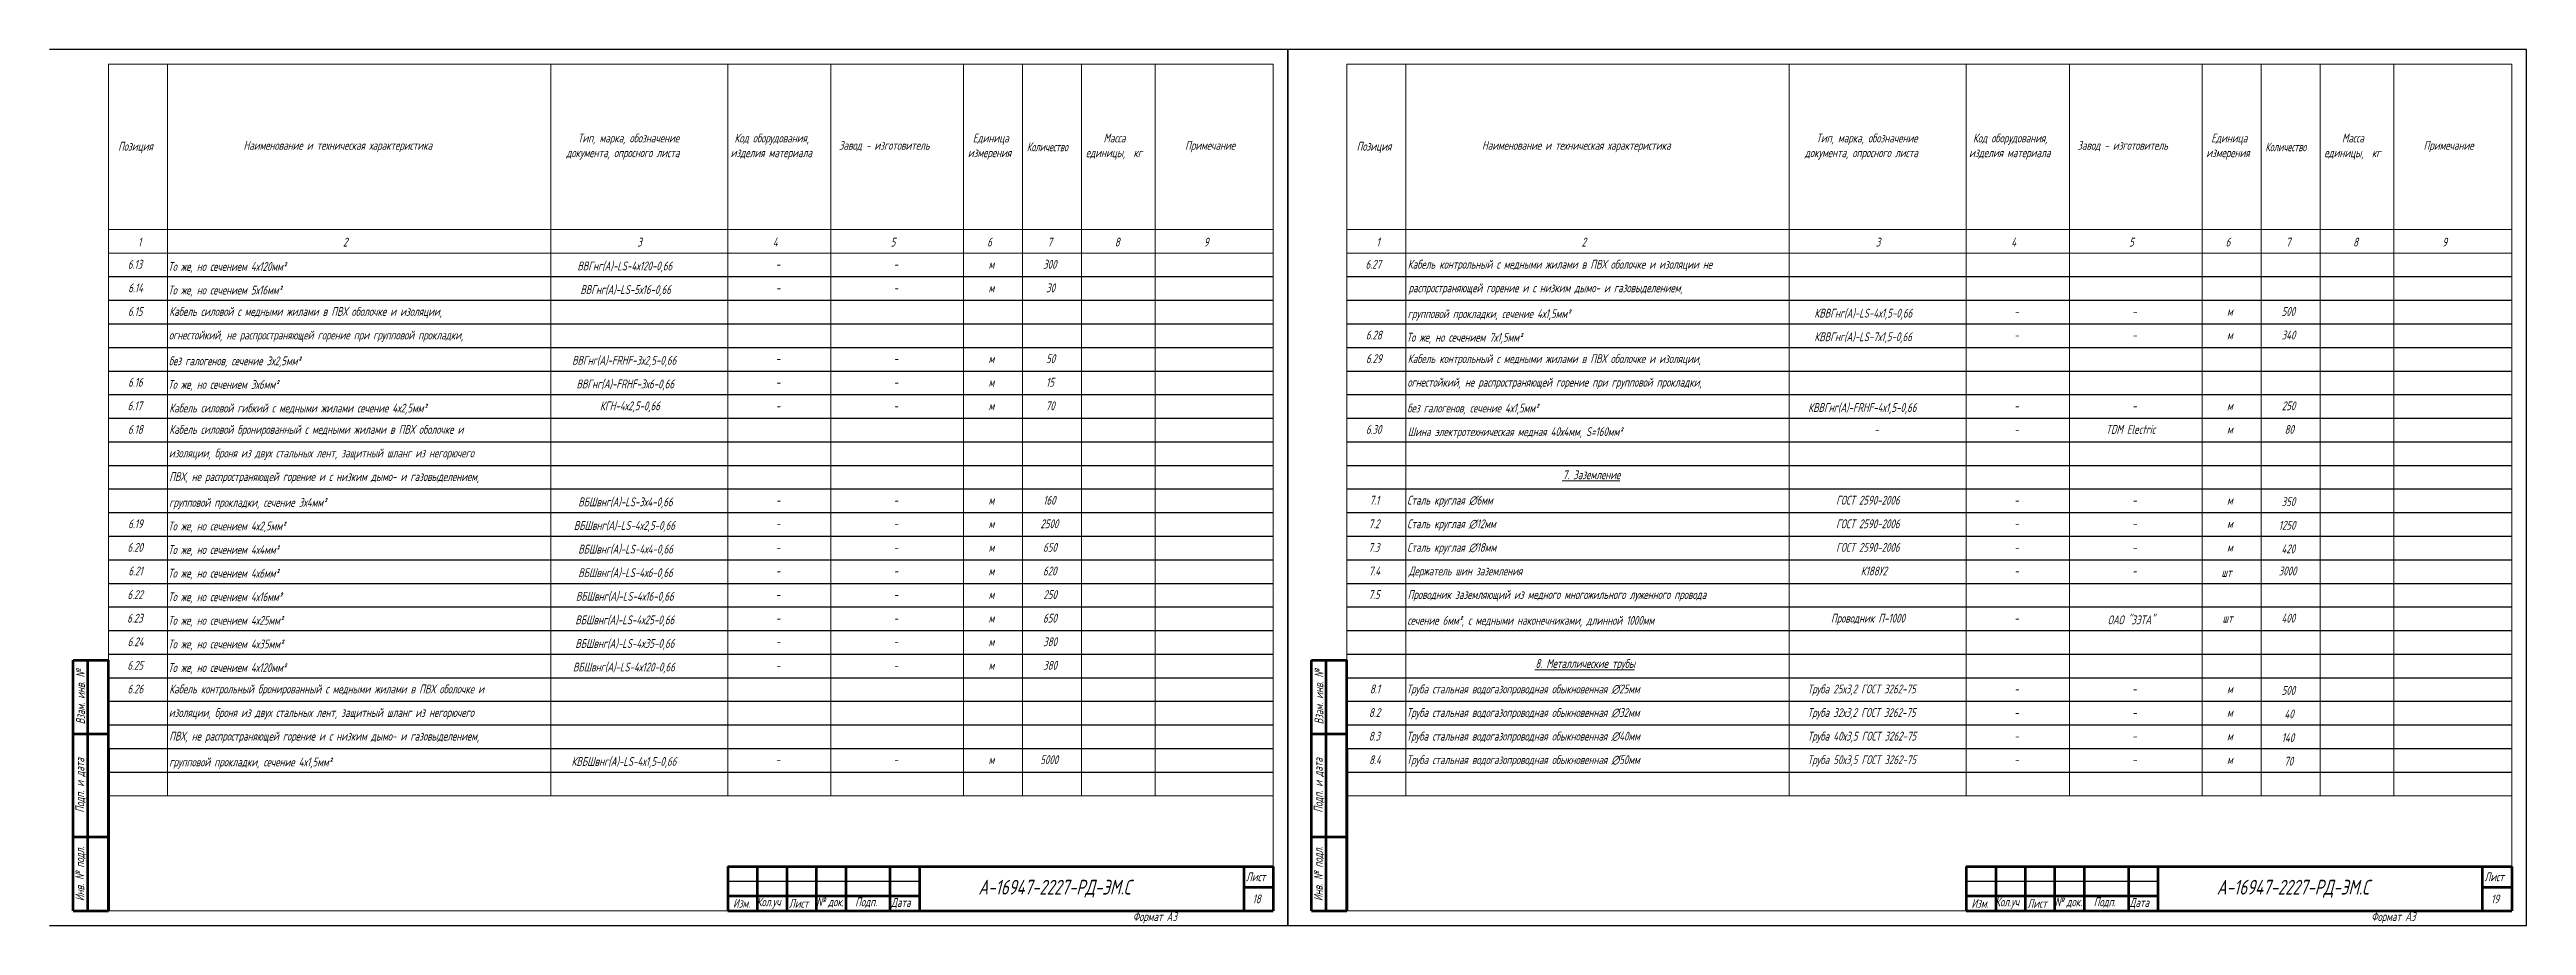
# Model space of a CAD drawing. Header units: millimetres. Extents: x -14296 to 10264, y -13087 to -5602.
# Drawn here: x 9424 to 10264, y -13087 to -12790 of the extents above; entities that cross this region are included whole.
import ezdxf

# ---------------------------------------------------------------- set-up
doc = ezdxf.new("R2010")
doc.units = ezdxf.units.MM
for name, color, linetype, lineweight in [('Рамка толстая', 7, 'Continuous', 15), ('Рамка тонкая', 5, 'Continuous', 25), ('ТаБлица', 253, 'Continuous', 15), ('Текст', 7, 'Continuous', 20), ('Штампы', 252, 'Continuous', 25)]:
    doc.layers.add(name, color=color, linetype=linetype, lineweight=lineweight)
doc.styles.add('Simplex', font='simplex.shx', dxfattribs={"width": 0.7, "oblique": 15})

msp = doc.modelspace()

# ---------------------------------------------------------------- texts
at = {"layer": 'Текст', "color": 18, "true_color": 0x000000, "style": 'Simplex', "oblique": 15}
for s, height, width, p in [('Тип, марка, обозначение', 3, 0.7, (9603.44239, -12821.24064)), ('Код оборудования,', 3, 0.7, (9656.56464, -12821.24064)), ('Единица', 3, 0.7, (9737.36583, -12821.24064)), ('Масса', 3, 0.7, (9781.71583, -12821.24064)), ('Тип, марка, обозначение', 3, 0.7, (10023.44239, -12821.24064)), ('Код оборудования,', 3, 0.7, (10076.56464, -12821.24064)), ('Единица', 3, 0.7, (10157.36583, -12821.24064)), ('Масса', 3, 0.7, (10201.71583, -12821.24064)), ('Позиция', 3, 0.7, (9447.56583, -12824.02636)), ('Наименование и техническая характеристика', 3, 0.7, (9490.06583, -12823.74064)), ('документа, опросного листа', 3, 0.7, (9599.53067, -12826.24064)), ('изделия материала', 3, 0.7, (9655.24669, -12826.24064)), ('Завод - изготовитель', 3, 0.7, (9691.97636, -12823.74064)), ('измерения', 3, 0.7, (9735.69669, -12826.24064)), ('Количество', 3, 0.6, (9755.71611, -12824.24064)), ('единицы,  кг', 3, 0.7, (9775.71583, -12826.24064)), ('Примечание', 3, 0.7, (9809.39239, -12823.74064)), ('Позиция', 3, 0.7, (9867.56583, -12824.02636)), ('Наименование и техническая характеристика', 3, 0.7, (9910.06583, -12823.74064)), ('документа, опросного листа', 3, 0.7, (10019.53067, -12826.24064)), ('изделия материала', 3, 0.7, (10075.24669, -12826.24064)), ('Завод - изготовитель', 3, 0.7, (10111.97636, -12823.74064)), ('измерения', 3, 0.7, (10155.69669, -12826.24064)), ('Количество', 3, 0.6, (10175.71611, -12824.24064)), ('единицы,  кг', 3, 0.7, (10195.71583, -12826.24064)), ('Примечание', 3, 0.7, (10229.39239, -12823.74064)), ('1', 3, 0.7, (9454.26378, -12856.53611)), ('2', 3, 0.7, (9523.82349, -12856.53611)), ('3', 3, 0.7, (9623.59918, -12856.53611)), ('4', 3, 0.7, (9669.55265, -12856.53611)), ('5', 3, 0.7, (9709.52588, -12856.53611)), ('6', 3, 0.7, (9742.25986, -12856.53611)), ('7', 3, 0.7, (9762.7186, -12856.53611)), ('8', 3, 0.7, (9785.51209, -12856.53611)), ('9', 3, 0.7, (9815.72807, -12856.53611)), ('1', 3, 0.7, (9874.26378, -12856.53611)), ('2', 3, 0.7, (9943.82349, -12856.53611)), ('3', 3, 0.7, (10043.59918, -12856.53611)), ('4', 3, 0.7, (10089.55265, -12856.53611)), ('5', 3, 0.7, (10129.52588, -12856.53611)), ('6', 3, 0.7, (10162.25986, -12856.53611)), ('7', 3, 0.7, (10182.7186, -12856.53611)), ('8', 3, 0.7, (10205.51209, -12856.53611)), ('9', 3, 0.7, (10235.72807, -12856.53611)), ('6.13', 3, 0.7, (9450.82444, -12864.0519)), ('То же, но сечением 4х120мм²', 3, 0.7, (9464.48378, -12864.8019)), ('ВВГнг(А)-LS-4х120-0,66', 3, 0.7, (9603.28928, -12864.62333)), ('-', 3, 0.7, (9670.53927, -12864.0519)), ('-', 3, 0.7, (9710.53927, -12864.0519)), ('м', 3, 0.7, (9742.72748, -12864.0519)), ('300', 3, 0.7, (9761.23186, -12864.0519)), ('6.27', 3, 0.7, (9870.57444, -12864.0519)), ('Кабель контрольный с медными жилами в ПВХ оболочке и изоляции не', 3, 0.7, (9884.88378, -12864.0519)), ('6.15', 3, 0.7, (9450.87444, -12880.0519)), ('6.14', 3, 0.7, (9450.97444, -12872.0519)), ('Кабель силовой с медными жилами в ПВХ оболочке и изоляции,', 3, 0.7, (9464.88378, -12880.0519)), ('То же, но сечением 5х16мм²', 3, 0.7, (9464.48378, -12872.8019)), ('ВВГнг(А)-LS-5х16-0,66', 3, 0.7, (9604.28878, -12872.62333)), ('-', 3, 0.7, (9670.53927, -12872.0519)), ('-', 3, 0.7, (9710.53927, -12872.0519)), ('м', 3, 0.7, (9742.72748, -12872.0519)), ('30', 3, 0.7, (9762.23186, -12872.0519)), ('распространяющей горение и с низким дымо- и газовыделением,', 3, 0.7, (9885.15173, -12872.0519)), ('500', 3, 0.7, (10181.23186, -12880.0519)), ('огнестойкий, не распространяющей горение при групповой прокладки,', 3, 0.7, (9464.76895, -12888.0519)), ('6.28', 3, 0.7, (9870.68186, -12888.0519)), ('групповой прокладки, сечение 4х1,5мм²', 3, 0.7, (9884.86895, -12880.8019)), ('КВВГнг(А)-LS-4х1,5-0,66', 3, 0.7, (10022.78928, -12880.62333)), ('КВВГнг(А)-LS-7х1,5-0,66', 3, 0.7, (10022.78928, -12888.62333)), ('-', 3, 0.7, (10090.53927, -12880.0519)), ('-', 3, 0.7, (10130.53927, -12880.0519)), ('м', 3, 0.7, (10162.72748, -12880.0519)), ('340', 3, 0.7, (10181.23186, -12888.0519)), ('без галогенов, сечение 3х2,5мм²', 3, 0.7, (9464.73067, -12896.8019)), ('ВВГнг(А)-FRHF-3х2,5-0,66', 3, 0.7, (9601.48928, -12896.62333)), ('м', 3, 0.7, (9742.72748, -12896.0519)), ('50', 3, 0.7, (9762.23186, -12896.0519)), ('6.29', 3, 0.7, (9870.73186, -12896.0519)), ('Кабель контрольный с медными жилами в ПВХ оболочке и изоляции,', 3, 0.7, (9884.88378, -12896.0519)), ('То же, но сечением 7х1,5мм²', 3, 0.7, (9884.48378, -12888.8019)), ('-', 3, 0.7, (10090.53927, -12888.0519)), ('-', 3, 0.7, (10130.53927, -12888.0519)), ('м', 3, 0.7, (10162.72748, -12888.0519)), ('6.16', 3, 0.7, (9450.93186, -12904.0519)), ('То же, но сечением 3х6мм²', 3, 0.7, (9464.48378, -12904.8019)), ('ВВГнг(А)-FRHF-3х6-0,66', 3, 0.7, (9602.98928, -12904.62333)), ('-', 3, 0.7, (9670.53927, -12896.0519)), ('-', 3, 0.7, (9710.53927, -12896.0519)), ('м', 3, 0.7, (9742.72748, -12904.0519)), ('15', 3, 0.7, (9762.23186, -12904.0519)), ('огнестойкий, не распространяющей горение при групповой прокладки,', 3, 0.7, (9884.76895, -12904.0519)), ('6.17', 3, 0.7, (9450.77444, -12912.0519)), ('Кабель силовой гибкий с медными жилами сечение 4х2,5мм²', 3, 0.7, (9464.88378, -12912.8019)), ('КГН-4х2,5-0,66', 3, 0.7, (9610.93878, -12912.0519)), ('-', 3, 0.7, (9670.53927, -12904.0519)), ('-', 3, 0.7, (9670.53927, -12912.0519)), ('-', 3, 0.7, (9710.53927, -12904.0519)), ('-', 3, 0.7, (9710.53927, -12912.0519)), ('м', 3, 0.7, (9742.72748, -12912.0519)), ('70', 3, 0.7, (9762.10841, -12912.0519)), ('без галогенов, сечение 4х1,5мм²', 3, 0.7, (9884.73067, -12912.8019)), ('КВВГнг(А)-FRHF-4х1,5-0,66', 3, 0.7, (10020.68928, -12912.62333)), ('-', 3, 0.7, (10090.53927, -12912.0519)), ('-', 3, 0.7, (10130.53927, -12912.0519)), ('м', 3, 0.7, (10162.72748, -12912.0519)), ('250', 3, 0.7, (10181.30841, -12912.0519)), ('6.18', 3, 0.7, (9450.88186, -12920.0519)), ('Кабель силовой бронированный с медными жилами в ПВХ оболочке и', 3, 0.7, (9464.88378, -12920.0519)), ('6.30', 3, 0.7, (9870.701, -12920.0519)), ('Шина электротехническая медная 40х4мм, S=160мм²', 3, 0.7, (9884.88378, -12920.8019)), ('-', 3, 0.7, (10043.03927, -12920.0519)), ('-', 3, 0.7, (10090.53927, -12920.0519)), ('TDM Electric', 3, 0.7, (10121.62325, -12920.0519)), ('м', 3, 0.7, (10162.72748, -12920.0519)), ('80', 3, 0.7, (10182.23186, -12920.0519)), ('изоляции, броня из двух стальных лент, защитный шланг из негорючего', 3, 0.7, (9464.7455, -12928.0519)), ('ПВХ, не распространяющей горение и с низким дымо- и газовыделением,', 3, 0.7, (9464.88378, -12936.0519)), ('%%U7. Заземление', 3, 0.7, (9937.44278, -12935.42571)), ('групповой прокладки, сечение 3х4мм²', 3, 0.7, (9464.86895, -12944.8019)), ('ВБШвнг(А)-LS-3х4-0,66', 3, 0.7, (9603.58928, -12944.62333)), ('-', 3, 0.7, (9670.53927, -12944.0519)), ('-', 3, 0.7, (9710.53927, -12944.0519)), ('м', 3, 0.7, (9742.72748, -12944.0519)), ('160', 3, 0.7, (9761.25841, -12944.0519)), ('7.1', 3, 0.7, (9871.93186, -12944.0519)), ('Сталь круглая ∅6мм', 3, 0.7, (9884.69239, -12944.0519)), ('ГОСТ 2590-2006', 3, 0.7, (10030.13878, -12944.0519)), ('-', 3, 0.7, (10090.53927, -12944.0519)), ('-', 3, 0.7, (10130.53927, -12944.0519)), ('м', 3, 0.7, (10162.72748, -12944.0519)), ('350', 3, 0.7, (10181.23186, -12944.5519)), ('6.19', 3, 0.7, (9450.93186, -12952.0519)), ('То же, но сечением 4х2,5мм²', 3, 0.7, (9464.48378, -12952.8019)), ('ВБШвнг(А)-LS-4х2,5-0,66', 3, 0.7, (9602.08928, -12952.62333)), ('-', 3, 0.7, (9670.53927, -12952.0519)), ('-', 3, 0.7, (9710.53927, -12952.0519)), ('м', 3, 0.7, (9742.72748, -12952.0519)), ('2500', 3, 0.7, (9760.30841, -12952.0519)), ('7.2', 3, 0.7, (9871.60841, -12952.0519)), ('Сталь круглая ∅12мм', 3, 0.7, (9884.69239, -12952.0519)), ('ГОСТ 2590-2006', 3, 0.7, (10030.13878, -12952.0519)), ('-', 3, 0.7, (10090.53927, -12952.0519)), ('-', 3, 0.7, (10130.53927, -12952.0519)), ('м', 3, 0.7, (10162.72748, -12952.0519)), ('1250', 3, 0.7, (10180.25841, -12952.5519)), ('6.20', 3, 0.7, (9450.701, -12960.0519)), ('То же, но сечением 4х4мм²', 3, 0.7, (9464.48378, -12960.8019)), ('ВБШвнг(А)-LS-4х4-0,66', 3, 0.7, (9603.58928, -12960.62333)), ('-', 3, 0.7, (9670.53927, -12960.0519)), ('-', 3, 0.7, (9710.53927, -12960.0519)), ('м', 3, 0.7, (9742.72748, -12960.0519)), ('650', 3, 0.7, (9761.201, -12960.0519)), ('7.3', 3, 0.7, (9871.53186, -12960.0519)), ('Сталь круглая ∅18мм', 3, 0.7, (9884.69239, -12960.0519)), ('ГОСТ 2590-2006', 3, 0.7, (10030.13878, -12960.0519)), ('-', 3, 0.7, (10090.53927, -12960.0519)), ('-', 3, 0.7, (10130.53927, -12960.0519)), ('м', 3, 0.7, (10162.72748, -12960.0519)), ('420', 3, 0.7, (10181.17444, -12960.5519)), ('6.21', 3, 0.7, (9451.02444, -12968.0519)), ('То же, но сечением 4х6мм²', 3, 0.7, (9464.48378, -12968.8019)), ('ВБШвнг(А)-LS-4х6-0,66', 3, 0.7, (9603.58928, -12968.62333)), ('-', 3, 0.7, (9670.53927, -12968.0519)), ('-', 3, 0.7, (9710.53927, -12968.0519)), ('м', 3, 0.7, (9742.72748, -12968.0519)), ('620', 3, 0.7, (9761.201, -12968.0519)), ('7.4', 3, 0.7, (9871.68186, -12968.0519)), ('Держатель шин заземления', 3, 0.7, (9885.23689, -12968.0519)), ('К188У2', 3, 0.7, (10038.50878, -12968.0519)), ('-', 3, 0.7, (10090.53927, -12968.0519)), ('-', 3, 0.7, (10130.53927, -12968.0519)), ('шт', 3, 0.7, (10160.842, -12968.5519)), ('3000', 3, 0.7, (10180.23186, -12968.0519)), ('6.22', 3, 0.7, (9450.701, -12976.0519)), ('То же, но сечением 4х16мм²', 3, 0.7, (9464.48378, -12976.8019)), ('ВБШвнг(А)-LS-4х16-0,66', 3, 0.7, (9602.78928, -12976.62333)), ('-', 3, 0.7, (9670.53927, -12976.0519)), ('-', 3, 0.7, (9710.53927, -12976.0519)), ('м', 3, 0.7, (9742.72748, -12976.0519)), ('250', 3, 0.7, (9761.30841, -12976.0519)), ('7.5', 3, 0.7, (9871.58186, -12976.0519)), ('Проводник заземляющий из медного многожильного луженного провода', 3, 0.7, (9884.88378, -12976.0519)), ('6.23', 3, 0.7, (9450.62444, -12984.0519)), ('То же, но сечением 4х25мм²', 3, 0.7, (9464.48378, -12984.8019)), ('ВБШвнг(А)-LS-4х25-0,66', 3, 0.7, (9602.58928, -12984.62333)), ('-', 3, 0.7, (9670.53927, -12984.0519)), ('-', 3, 0.7, (9710.53927, -12984.0519)), ('м', 3, 0.7, (9742.72748, -12984.0519)), ('650', 3, 0.7, (9761.201, -12984.0519)), ('сечение 6мм², с медными наконечниками, длинной 1000мм', 3, 0.7, (9884.76895, -12984.8019)), ('Проводник П-1000', 3, 0.7, (10028.40878, -12984.0519)), ('-', 3, 0.7, (10090.53927, -12984.0519)), ('ОАО "ЗЭТА"', 3, 0.7, (10122.27839, -12984.62333)), ('шт', 3, 0.7, (10161.2146, -12984.0519)), ('400', 3, 0.7, (10181.17444, -12984.0519)), ('6.24', 3, 0.7, (9450.77444, -12992.0519)), ('То же, но сечением 4х35мм²', 3, 0.7, (9464.48378, -12992.8019)), ('ВБШвнг(А)-LS-4х35-0,66', 3, 0.7, (9602.58928, -12992.62333)), ('-', 3, 0.7, (9670.53927, -12992.0519)), ('-', 3, 0.7, (9710.53927, -12992.0519)), ('м', 3, 0.7, (9742.72748, -12992.0519)), ('380', 3, 0.7, (9761.23186, -12992.0519)), ('6.25', 3, 0.7, (9450.67444, -13000.0519)), ('То же, но сечением 4х120мм²', 3, 0.7, (9464.48378, -13000.8019)), ('ВБШвнг(А)-LS-4х120-0,66', 3, 0.7, (9601.78928, -13000.62333)), ('-', 3, 0.7, (9670.53927, -13000.0519)), ('-', 3, 0.7, (9710.53927, -13000.0519)), ('м', 3, 0.7, (9742.72748, -13000.0519)), ('380', 3, 0.7, (9761.23186, -13000.0519)), ('%%U8. Металлические трубы', 3, 0.7, (9928.18967, -12999.42571)), ('6.26', 3, 0.7, (9450.73186, -13008.0519)), ('Кабель контрольный бронированный с медными жилами в ПВХ оболочке и', 3, 0.7, (9464.88378, -13008.0519)), ('8.1', 3, 0.7, (9872.0553, -13008.0519)), ('Труба стальная водогазопроводная обыкновенная ∅25мм', 3, 0.7, (9884.48378, -13008.0519)), ('Труба 25х3,2 ГОСТ 3262-75', 3, 0.7, (10020.48188, -13008.0519)), ('-', 3, 0.7, (10090.53927, -13008.0519)), ('-', 3, 0.7, (10130.53927, -13008.0519)), ('м', 3, 0.7, (10162.72748, -13008.0519)), ('500', 3, 0.7, (10181.23186, -13008.5519)), ('изоляции, броня из двух стальных лент, защитный шланг из негорючего', 3, 0.7, (9464.7455, -13016.0519)), ('8.2', 3, 0.7, (9871.73186, -13016.0519)), ('Труба стальная водогазопроводная обыкновенная ∅32мм', 3, 0.7, (9884.48378, -13016.0519)), ('Труба 32х3,2 ГОСТ 3262-75', 3, 0.7, (10020.48188, -13016.0519)), ('-', 3, 0.7, (10090.53927, -13016.0519)), ('-', 3, 0.7, (10130.53927, -13016.0519)), ('м', 3, 0.7, (10162.72748, -13016.0519)), ('40', 3, 0.7, (10182.17444, -13016.5519)), ('ПВХ, не распространяющей горение и с низким дымо- и газовыделением,', 3, 0.7, (9464.88378, -13024.0519)), ('8.3', 3, 0.7, (9871.6553, -13024.0519)), ('Труба стальная водогазопроводная обыкновенная ∅40мм', 3, 0.7, (9884.48378, -13024.0519)), ('Труба 40х3,5 ГОСТ 3262-75', 3, 0.7, (10020.48188, -13024.0519)), ('-', 3, 0.7, (10090.53927, -13024.0519)), ('-', 3, 0.7, (10130.53927, -13024.0519)), ('м', 3, 0.7, (10162.72748, -13024.0519)), ('140', 3, 0.7, (10181.25841, -13024.5519)), ('групповой прокладки, сечение 4х1,5мм²', 3, 0.7, (9464.86895, -13032.8019)), ('КВБШвнг(А)-LS-4х1,5-0,66', 3, 0.7, (9601.28928, -13032.62333)), ('-', 3, 0.7, (9670.53927, -13032.0519)), ('-', 3, 0.7, (9710.53927, -13032.0519)), ('м', 3, 0.7, (9742.72748, -13032.0519)), ('5000', 3, 0.7, (9760.23186, -13032.0519)), ('8.4', 3, 0.7, (9871.8053, -13032.0519)), ('Труба стальная водогазопроводная обыкновенная ∅50мм', 3, 0.7, (9884.48378, -13032.0519)), ('Труба 50х3,5 ГОСТ 3262-75', 3, 0.7, (10020.48188, -13032.0519)), ('-', 3, 0.7, (10090.53927, -13032.0519)), ('-', 3, 0.7, (10130.53927, -13032.0519)), ('м', 3, 0.7, (10162.72748, -13032.0519)), ('70', 3, 0.7, (10182.10841, -13032.5519)), ('Изм.', 3, 0.7, (9656.06464, -13080.74064)), ('Кол.уч', 3, 0.7, (9664.06583, -13080.24064)), ('Лист', 3, 0.7, (9675.03378, -13080.74064)), ('№', 3, 0.7, (9684.32574, -13080.24064)), ('док.', 3, 0.7, (9688.27673, -13080.24064)), ('Подп.', 3, 0.7, (9697.51464, -13080.24064)), ('Дата', 3, 0.7, (9709.69239, -13080.45493)), ('А-16947-2227-РД-ЭМ.С', 5, 0.7, (9739.2734, -13076.26445)), ('Изм.', 3, 0.7, (10076.06464, -13080.74064)), ('Кол.уч', 3, 0.7, (10084.06583, -13080.24064)), ('Лист', 3, 0.7, (10095.03378, -13080.74064)), ('№', 3, 0.7, (10104.32574, -13080.24064)), ('док.', 3, 0.7, (10108.27673, -13080.24064)), ('Подп.', 3, 0.7, (10117.51464, -13080.24064)), ('Дата', 3, 0.7, (10129.69239, -13080.45493)), ('А-16947-2227-РД-ЭМ.С', 5, 0.7, (10159.2734, -13076.26445)), ('Формат А3', 3, 0.7, (9791.63927, -13085.24064)), ('Формат А3', 3, 0.7, (10211.63927, -13085.24064))]:
    msp.add_text(s, height=height, dxfattribs=dict(at, width=width)).set_placement(p)
at = {"layer": 'Штампы', "color": 18, "true_color": 0x000000, "style": 'Simplex', "oblique": 15, "width": 0.7}
for s, p in [('Лист', (9830.03378, -13071.74064)), ('Лист', (10250.03378, -13071.74064)), ('18', (9832.23927, -13079.24064)), ('19', (10252.28927, -13079.24064))]:
    msp.add_text(s, height=3, dxfattribs=at).set_placement(p)
at = {"layer": 'Штампы', "color": 18, "true_color": 0x000000, "char_height": 3, "attachment_point": 5, "rotation": 90, "style": 'Simplex'}
for s, insert, width in [('Взам. инв. {\\Fgost|c204;№}', (9434.78378, -13009.24064), 25), ('Взам. инв. {\\Fgost|c204;№}', (9854.78378, -13009.24064), 25), ('Подп. и дата', (9434.78378, -13039.24064), 35), ('Подп. и дата', (9854.78378, -13039.24064), 35), ('Инв. {\\Fgost|c204;№} подл.', (9434.78378, -13069.24064), 25), ('Инв. {\\Fgost|c204;№} подл.', (9854.78378, -13069.24064), 25)]:
    msp.add_mtext(s, dxfattribs=dict(at, insert=insert, width=width))

# ---------------------------------------------------------------- linework, layer by layer
at = {"layer": 'Рамка толстая', "color": 18, "true_color": 0x000000}
for p, q in [((9444.28378, -12794.74064), (9444.28378, -13081.74064)), ((9839.28378, -12794.74064), (9444.28378, -12794.74064)), ((9839.28378, -13081.74064), (9839.28378, -12794.74064)), ((9864.28378, -12794.74064), (9864.28378, -13081.74064)), ((10259.28378, -12794.74064), (9864.28378, -12794.74064)), ((10259.28378, -13081.74064), (10259.28378, -12794.74064)), ((9444.28378, -13081.74064), (9839.28378, -13081.74064)), ((9864.28378, -13081.74064), (10259.28378, -13081.74064))]:
    msp.add_line(p, q, dxfattribs=at)
at = {"layer": 'Рамка тонкая', "color": 18, "true_color": 0x000000}
for p, q in [((9844.28378, -12789.74064), (9424.28378, -12789.74064)), ((9844.28378, -12789.74064), (9844.28378, -13086.74064)), ((10264.28378, -12789.74064), (9844.28378, -12789.74064)), ((9844.28378, -13086.74064), (9844.28378, -12789.74064)), ((10264.28378, -13086.74064), (10264.28378, -12789.74064)), ((9444.28378, -12866.74064), (9839.28378, -12866.74064)), ((9864.28378, -12866.74064), (10259.28378, -12866.74064)), ((9444.28378, -12874.74064), (9839.28378, -12874.74064)), ((9864.28378, -12874.74064), (10259.28378, -12874.74064)), ((9444.28378, -12882.74064), (9839.28378, -12882.74064)), ((9864.28378, -12882.74064), (10259.28378, -12882.74064)), ((9444.28378, -12890.74064), (9839.28378, -12890.74064)), ((9864.28378, -12890.74064), (10259.28378, -12890.74064)), ((9444.28378, -12898.74064), (9839.28378, -12898.74064)), ((9864.28378, -12898.74064), (10259.28378, -12898.74064)), ((9444.28378, -12906.74064), (9839.28378, -12906.74064)), ((9864.28378, -12906.74064), (10259.28378, -12906.74064)), ((9444.28378, -12914.74064), (9839.28378, -12914.74064)), ((9864.28378, -12914.74064), (10259.28378, -12914.74064)), ((9444.28378, -12922.74064), (9839.28378, -12922.74064)), ((9864.28378, -12922.74064), (10259.28378, -12922.74064)), ((9444.28378, -12930.74064), (9839.28378, -12930.74064)), ((9864.28378, -12930.74064), (10259.28378, -12930.74064)), ((9444.28378, -12938.74064), (9839.28378, -12938.74064)), ((9864.28378, -12938.74064), (10259.28378, -12938.74064)), ((9444.28378, -12946.74064), (9839.28378, -12946.74064)), ((9864.28378, -12946.74064), (10259.28378, -12946.74064)), ((9444.28378, -12954.74064), (9839.28378, -12954.74064)), ((9864.28378, -12954.74064), (10259.28378, -12954.74064)), ((9444.28378, -12962.74064), (9839.28378, -12962.74064)), ((9864.28378, -12962.74064), (10259.28378, -12962.74064)), ((9444.28378, -12970.74064), (9839.28378, -12970.74064)), ((9864.28378, -12970.74064), (10259.28378, -12970.74064)), ((9444.28378, -12978.74064), (9839.28378, -12978.74064)), ((9864.28378, -12978.74064), (10259.28378, -12978.74064)), ((9444.28378, -12986.74064), (9839.28378, -12986.74064)), ((9444.28378, -12994.74064), (9839.28378, -12994.74064)), ((9864.28378, -12986.74064), (10259.28378, -12986.74064)), ((9864.28378, -12994.74064), (10259.28378, -12994.74064)), ((9444.28378, -13002.74064), (9839.28378, -13002.74064)), ((9864.28378, -13002.74064), (10259.28378, -13002.74064)), ((9444.28378, -13010.74064), (9839.28378, -13010.74064)), ((9864.28378, -13010.74064), (10259.28378, -13010.74064)), ((9444.28378, -13018.74064), (9839.28378, -13018.74064)), ((9864.28378, -13018.74064), (10259.28378, -13018.74064)), ((9444.28378, -13026.74064), (9839.28378, -13026.74064)), ((9864.28378, -13026.74064), (10259.28378, -13026.74064)), ((9444.28378, -13034.74064), (9839.28378, -13034.74064)), ((9864.28378, -13034.74064), (10259.28378, -13034.74064)), ((9424.28378, -13086.74064), (9844.28378, -13086.74064)), ((9844.28378, -13086.74064), (10264.28378, -13086.74064))]:
    msp.add_line(p, q, dxfattribs=at)
at = {"layer": 'ТаБлица', "color": 18, "true_color": 0x000000}
for p, q in [((9464.28378, -12794.74064), (9464.28378, -13042.74064)), ((9594.28378, -12794.74064), (9594.28378, -13042.74064)), ((9654.28378, -12794.74064), (9654.28378, -13042.74064)), ((9689.28378, -12794.74064), (9689.28378, -13042.74064)), ((9734.28378, -12794.74064), (9734.28378, -13042.74064)), ((9754.28378, -12794.74064), (9754.28378, -13042.74064)), ((9774.28378, -12794.74064), (9774.28378, -13042.74064)), ((9799.28378, -12794.74064), (9799.28378, -13042.74064)), ((9884.28378, -12794.74064), (9884.28378, -13042.74064)), ((10014.28378, -12794.74064), (10014.28378, -13042.74064)), ((10074.28378, -12794.74064), (10074.28378, -13042.74064)), ((10109.28378, -12794.74064), (10109.28378, -13042.74064)), ((10154.28378, -12794.74064), (10154.28378, -13042.74064)), ((10174.28378, -12794.74064), (10174.28378, -13042.74064)), ((10194.28378, -12794.74064), (10194.28378, -13042.74064)), ((10219.28378, -12794.74064), (10219.28378, -13042.74064)), ((9444.28378, -12850.74064), (9839.28378, -12850.74064)), ((9864.28378, -12850.74064), (10259.28378, -12850.74064)), ((9444.28378, -12858.74064), (9839.28378, -12858.74064)), ((9864.28378, -12858.74064), (10259.28378, -12858.74064)), ((9444.28378, -13042.74064), (9839.28378, -13042.74064)), ((9864.28378, -13042.74064), (10259.28378, -13042.74064))]:
    msp.add_line(p, q, dxfattribs=at)
at = {"layer": 'Штампы', "color": 18, "lineweight": 60, "true_color": 0x000000}
for p, q in [((9432.28378, -13081.74064), (9432.28378, -12996.74064)), ((9432.28378, -12996.74064), (9444.28378, -12996.74064)), ((9437.28378, -13081.74064), (9437.28378, -12996.74064)), ((9444.28378, -13081.74064), (9444.28378, -12996.74064)), ((9852.28378, -13081.74064), (9852.28378, -12996.74064)), ((9852.28378, -12996.74064), (9864.28378, -12996.74064)), ((9857.28378, -13081.74064), (9857.28378, -12996.74064)), ((9864.28378, -13081.74064), (9864.28378, -12996.74064)), ((9432.28378, -13021.74064), (9444.28378, -13021.74064)), ((9444.28378, -13026.74064), (9444.28378, -13081.74064)), ((9852.28378, -13021.74064), (9864.28378, -13021.74064)), ((9864.28378, -13026.74064), (9864.28378, -13081.74064)), ((9432.28378, -13056.74064), (9444.28378, -13056.74064)), ((9852.28378, -13056.74064), (9864.28378, -13056.74064)), ((9654.28378, -13066.74064), (9839.28378, -13066.74064)), ((9654.28378, -13066.74064), (9654.28378, -13081.74064)), ((9664.28378, -13066.74064), (9664.28378, -13081.74064)), ((9674.28378, -13066.74064), (9674.28378, -13081.74064)), ((9684.28378, -13066.74064), (9684.28378, -13081.74064)), ((9694.28378, -13066.74064), (9694.28378, -13081.74064)), ((9709.28378, -13066.74064), (9709.28378, -13081.74064)), ((9719.28378, -13066.74064), (9719.28378, -13081.74064)), ((9829.28378, -13066.74064), (9839.28378, -13066.74064)), ((9829.28378, -13066.74064), (9829.28378, -13081.74064)), ((9839.28378, -13066.74064), (9839.28378, -13081.74064)), ((9839.28378, -13066.74064), (9839.28378, -13081.74064)), ((10074.28378, -13066.74064), (10259.28378, -13066.74064)), ((10074.28378, -13066.74064), (10074.28378, -13081.74064)), ((10084.28378, -13066.74064), (10084.28378, -13081.74064)), ((10094.28378, -13066.74064), (10094.28378, -13081.74064)), ((10104.28378, -13066.74064), (10104.28378, -13081.74064)), ((10114.28378, -13066.74064), (10114.28378, -13081.74064)), ((10129.28378, -13066.74064), (10129.28378, -13081.74064)), ((10139.28378, -13066.74064), (10139.28378, -13081.74064)), ((10249.28378, -13066.74064), (10259.28378, -13066.74064)), ((10249.28378, -13066.74064), (10249.28378, -13081.74064)), ((10259.28378, -13066.74064), (10259.28378, -13081.74064)), ((10259.28378, -13066.74064), (10259.28378, -13081.74064)), ((9654.28378, -13076.74064), (9719.28378, -13076.74064)), ((9829.28378, -13073.74064), (9839.28378, -13073.74064)), ((10074.28378, -13076.74064), (10139.28378, -13076.74064)), ((10249.28378, -13073.74064), (10259.28378, -13073.74064)), ((9432.28378, -13081.74064), (9444.28378, -13081.74064)), ((9654.28378, -13081.74064), (9839.28378, -13081.74064)), ((9829.28378, -13081.74064), (9839.28378, -13081.74064)), ((9852.28378, -13081.74064), (9864.28378, -13081.74064)), ((10074.28378, -13081.74064), (10259.28378, -13081.74064)), ((10249.28378, -13081.74064), (10259.28378, -13081.74064))]:
    msp.add_line(p, q, dxfattribs=at)
at = {"layer": 'Штампы', "color": 18, "true_color": 0x000000}
for p, q in [((9654.28378, -13071.74064), (9719.28378, -13071.74064)), ((10074.28378, -13071.74064), (10139.28378, -13071.74064))]:
    msp.add_line(p, q, dxfattribs=at)

msp.set_redraw_order([(e.dxf.handle, doc.entitydb.next_handle()) for e in msp.query("TEXT MTEXT ATTDEF DIMENSION ARC_DIMENSION")])  # texts and dimensions are drawn at this point

doc.saveas('drawing.dxf')
